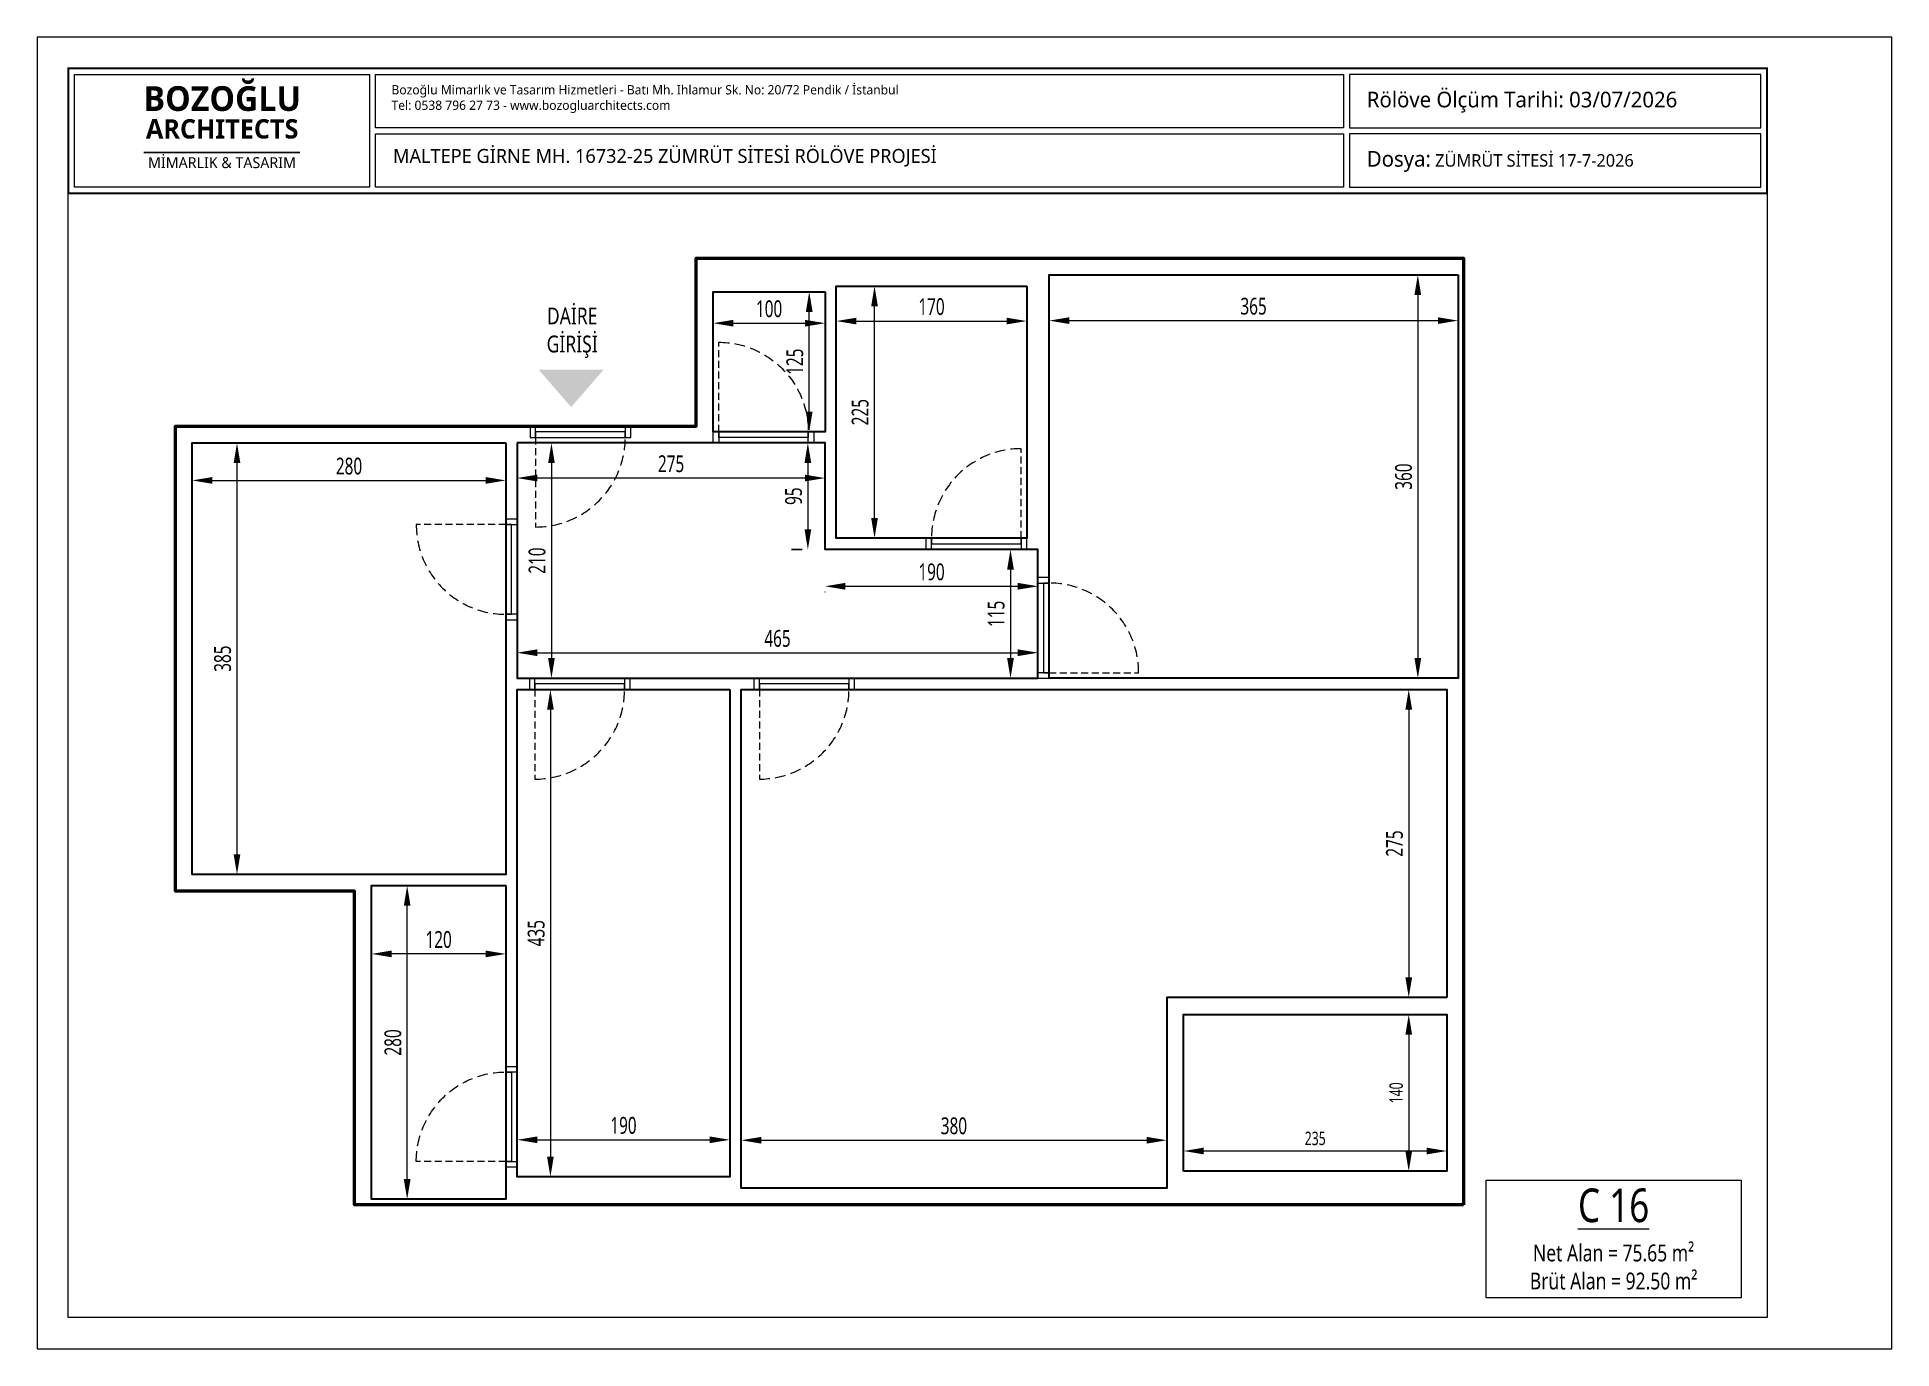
# Model space of a CAD drawing. Header units: metres. Extents: x 41905 to 73816, y -45641 to -42980.
# Drawn here: x 72161 to 73816, y -44151 to -42980 of the extents above; entities that cross this region are included whole.
import ezdxf

# ---------------------------------------------------------------- set-up
doc = ezdxf.new("R2010")
doc.units = ezdxf.units.M
doc.linetypes.add('HIDDEN2', pattern=[4.7625, 3.175, -1.5875])
for name, color, linetype, lineweight in [('A ALAN BRÜT', 5, 'Continuous', 30), ('A ANTET', 7, 'Continuous', 13), ('A BİNA KONTUR', 4, 'Continuous', 50), ('A DUVAR', 7, 'Continuous', 30), ('A KAPI', 11, 'Continuous', 13), ('A KAPI KESİK', 11, 'HIDDEN2', 13), ('A YAZI', 7, 'Continuous', 13)]:
    doc.layers.add(name, color=color, linetype=linetype, lineweight=lineweight)
for name, color, linetype, lineweight, true_color in [('A GİRİŞ OKU', 1, 'Continuous', 13, 0xff0000), ('A YAZDIRMA', 7, 'Continuous', 13, 0x848484), ('A ÖLÇÜ DIŞ', 1, 'Continuous', 13, 0xff0000)]:
    doc.layers.add(name, color=color, linetype=linetype, lineweight=lineweight, true_color=true_color)
doc.styles.add('HİB NORMAL', font='segoeui.ttf')
doc.styles.add('HİB Segoe Bold', font='segoeuib.ttf', dxfattribs={"width": 0.8})
doc.styles.add('HİB SEGOE Normal .7', font='segoeui.ttf', dxfattribs={"width": 0.7})
doc.styles.add('HİB Segoe Semilight .7', font='segoeuisl.ttf', dxfattribs={"width": 0.7})
doc.dimstyles.new('HİB New', dxfattribs={"dimtxt": 12, "dimasz": 18, "dimexe": 5, "dimexo": 30, "dimgap": 5, "dimtad": 1, "dimdec": 0, "dimzin": 0, "dimdsep": 46, "dimtxsty": 'HİB Segoe Semilight .7', "dimcen": 0.09, "dimclrd": 256, "dimclre": 256, "dimclrt": 256, "dimadec": 0, "dimazin": 0, "dimtfac": 1, "dimtdec": 4, "dimtix": 1, "dimtofl": 0, "dimtmove": 0, "dimatfit": 3, "dimfxl": 30, "dimfxlon": 1, "dimtvp": 1, "dimtolj": 1, "dimtzin": 0, "dimlwd": -1, "dimlwe": -3, "dimarcsym": 0})

msp = doc.modelspace()

# ---------------------------------------------------------------- texts
at = {"layer": 'A YAZI', "ltscale": 100, "insert": (72638.3, -43266.4), "char_height": 15, "width": 136.235, "attachment_point": 8, "style": 'HİB Segoe Bold'}
msp.add_mtext('DAİRE\\PGİRİŞİ', dxfattribs=at)
at = {"layer": 'A YAZI', "ltscale": 100, "insert": (73461.6, -44097.9), "char_height": 15, "width": 212.748, "attachment_point": 7, "style": 'HİB Segoe Bold', "bg_fill": 16}
msp.add_mtext('\\pxqc;{\\H2x;\\LC 16\\P\\pxql;}Net Alan^I= 75.65 m²\\PBrüt Alan^I= 92.50 m²', dxfattribs=at)

# ---------------------------------------------------------------- blocks, each defined once
blk = doc.blocks.new('*D18243')
at = {"layer": 'A ÖLÇÜ DIŞ', "lineweight": -3, "ltscale": 0.5}
for p, q in [((72764.1, -43237.2), (72764.1, -43240.3)), ((72864.1, -43237.2), (72864.1, -43240.3))]:
    blk.add_line(p, q, dxfattribs=at)
at = {"layer": 'A ÖLÇÜ DIŞ', "ltscale": 0.5}
blk.add_line((72782.1, -43235.3), (72846.1, -43235.3), dxfattribs=at)
at = {"layer": 'A ÖLÇÜ DIŞ'}
for points in [[(72782.1, -43232.3), (72782.1, -43238.3), (72764.1, -43235.3)], [(72846.1, -43238.3), (72846.1, -43232.3), (72864.1, -43235.3)]]:
    blk.add_solid(points, dxfattribs=at)
at = {"layer": 'Defpoints', "color": 0}
for p in [(72764.1, -43207.2), (72864.1, -43207.2), (72864.1, -43235.3)]:
    blk.add_point(p, dxfattribs=at)
at = {"layer": 'A ÖLÇÜ DIŞ', "ltscale": 0.5, "insert": (72814.1, -43222.5), "char_height": 15, "attachment_point": 5, "style": 'HİB SEGOE Normal .7'}
blk.add_mtext('\\A1;100', dxfattribs=at)
blk = doc.blocks.new('*D18244')
at = {"layer": 'A ÖLÇÜ DIŞ', "lineweight": -3, "ltscale": 0.5}
for p, q in [((72874.1, -43232.2), (72874.1, -43238.4)), ((73044.1, -43232.2), (73044.1, -43238.4))]:
    blk.add_line(p, q, dxfattribs=at)
at = {"layer": 'A ÖLÇÜ DIŞ', "ltscale": 0.5}
blk.add_line((72892.1, -43233.4), (73026.1, -43233.4), dxfattribs=at)
at = {"layer": 'A ÖLÇÜ DIŞ'}
for points in [[(72892.1, -43230.4), (72892.1, -43236.4), (72874.1, -43233.4)], [(73026.1, -43236.4), (73026.1, -43230.4), (73044.1, -43233.4)]]:
    blk.add_solid(points, dxfattribs=at)
at = {"layer": 'Defpoints', "color": 0}
for p in [(72874.1, -43202.2), (73044.1, -43202.2), (73044.1, -43233.4)]:
    blk.add_point(p, dxfattribs=at)
at = {"layer": 'A ÖLÇÜ DIŞ', "ltscale": 0.5, "insert": (72959.1, -43220.6), "char_height": 15, "attachment_point": 5, "style": 'HİB SEGOE Normal .7'}
blk.add_mtext('\\A1;170', dxfattribs=at)
blk = doc.blocks.new('*D18245')
at = {"layer": 'A ÖLÇÜ DIŞ', "lineweight": -3, "ltscale": 0.5}
for p, q in [((73064.1, -43222.2), (73064.1, -43238)), ((73429.1, -43222.2), (73429.1, -43238))]:
    blk.add_line(p, q, dxfattribs=at)
at = {"layer": 'A ÖLÇÜ DIŞ', "ltscale": 0.5}
blk.add_line((73082.1, -43233), (73411.1, -43233), dxfattribs=at)
at = {"layer": 'A ÖLÇÜ DIŞ'}
for points in [[(73082.1, -43230), (73082.1, -43236), (73064.1, -43233)], [(73411.1, -43236), (73411.1, -43230), (73429.1, -43233)]]:
    blk.add_solid(points, dxfattribs=at)
at = {"layer": 'Defpoints', "color": 0}
for p in [(73064.1, -43192.2), (73429.1, -43192.2), (73429.1, -43233)]:
    blk.add_point(p, dxfattribs=at)
at = {"layer": 'A ÖLÇÜ DIŞ', "ltscale": 0.5, "insert": (73246.6, -43220.2), "char_height": 15, "attachment_point": 5, "style": 'HİB SEGOE Normal .7'}
blk.add_mtext('\\A1;365', dxfattribs=at)
blk = doc.blocks.new('*D18246')
at = {"layer": 'A ÖLÇÜ DIŞ', "lineweight": -3, "ltscale": 0.5}
for p, q in [((73399.1, -43192.2), (73388.2, -43192.2)), ((73399.1, -43552.2), (73388.2, -43552.2))]:
    blk.add_line(p, q, dxfattribs=at)
at = {"layer": 'A ÖLÇÜ DIŞ', "ltscale": 0.5}
blk.add_line((73393.2, -43210.2), (73393.2, -43534.2), dxfattribs=at)
at = {"layer": 'A ÖLÇÜ DIŞ'}
for points in [[(73396.2, -43210.2), (73390.2, -43210.2), (73393.2, -43192.2)], [(73390.2, -43534.2), (73396.2, -43534.2), (73393.2, -43552.2)]]:
    blk.add_solid(points, dxfattribs=at)
at = {"layer": 'Defpoints', "color": 0}
for p in [(73429.1, -43192.2), (73393.2, -43552.2), (73429.1, -43552.2)]:
    blk.add_point(p, dxfattribs=at)
at = {"layer": 'A ÖLÇÜ DIŞ', "ltscale": 0.5, "insert": (73380.5, -43372.2), "char_height": 15, "attachment_point": 5, "rotation": 90, "style": 'HİB SEGOE Normal .7'}
blk.add_mtext('\\A1;360', dxfattribs=at)
blk = doc.blocks.new('*D18247')
at = {"layer": 'A ÖLÇÜ DIŞ', "lineweight": -3, "ltscale": 0.5}
for p, q in [((73389.1, -43562.2), (73380.1, -43562.2)), ((73389.1, -43837.2), (73380.1, -43837.2))]:
    blk.add_line(p, q, dxfattribs=at)
at = {"layer": 'A ÖLÇÜ DIŞ', "ltscale": 0.5}
blk.add_line((73385.1, -43580.2), (73385.1, -43819.2), dxfattribs=at)
at = {"layer": 'A ÖLÇÜ DIŞ'}
for points in [[(73388.1, -43580.2), (73382.1, -43580.2), (73385.1, -43562.2)], [(73382.1, -43819.2), (73388.1, -43819.2), (73385.1, -43837.2)]]:
    blk.add_solid(points, dxfattribs=at)
at = {"layer": 'Defpoints', "color": 0}
for p in [(73419.1, -43562.2), (73385.1, -43837.2), (73419.1, -43837.2)]:
    blk.add_point(p, dxfattribs=at)
at = {"layer": 'A ÖLÇÜ DIŞ', "ltscale": 0.5, "insert": (73372.4, -43699.7), "char_height": 15, "attachment_point": 5, "rotation": 90, "style": 'HİB SEGOE Normal .7'}
blk.add_mtext('\\A1;275', dxfattribs=at)
blk = doc.blocks.new('*D18248')
at = {"layer": 'A ÖLÇÜ DIŞ', "lineweight": -3, "ltscale": 0.5}
for p, q in [((73024.1, -43437.2), (73024.6, -43437.2)), ((73024.1, -43552.2), (73024.6, -43552.2))]:
    blk.add_line(p, q, dxfattribs=at)
at = {"layer": 'A ÖLÇÜ DIŞ', "ltscale": 0.5}
blk.add_line((73029.6, -43455.2), (73029.6, -43534.2), dxfattribs=at)
at = {"layer": 'A ÖLÇÜ DIŞ'}
for points in [[(73032.6, -43455.2), (73026.6, -43455.2), (73029.6, -43437.2)], [(73026.6, -43534.2), (73032.6, -43534.2), (73029.6, -43552.2)]]:
    blk.add_solid(points, dxfattribs=at)
at = {"layer": 'Defpoints', "color": 0}
for p in [(73054.1, -43437.2), (73029.6, -43552.2), (73054.1, -43552.2)]:
    blk.add_point(p, dxfattribs=at)
at = {"layer": 'A ÖLÇÜ DIŞ', "ltscale": 0.5, "insert": (73016.8, -43494.7), "char_height": 15, "attachment_point": 5, "rotation": 90, "style": 'HİB SEGOE Normal .7'}
blk.add_mtext('\\A1;115', dxfattribs=at)
blk = doc.blocks.new('*D18249')
at = {"layer": 'A ÖLÇÜ DIŞ', "lineweight": -3, "ltscale": 0.5}
for p, q in [((72864.1, -43475.4), (72864.1, -43475.1)), ((73054.1, -43475.4), (73054.1, -43475.1))]:
    blk.add_line(p, q, dxfattribs=at)
at = {"layer": 'A ÖLÇÜ DIŞ', "ltscale": 0.5}
blk.add_line((72882.1, -43470.1), (73036.1, -43470.1), dxfattribs=at)
at = {"layer": 'A ÖLÇÜ DIŞ'}
for points in [[(72882.1, -43467.1), (72882.1, -43473.1), (72864.1, -43470.1)], [(73036.1, -43473.1), (73036.1, -43467.1), (73054.1, -43470.1)]]:
    blk.add_solid(points, dxfattribs=at)
at = {"layer": 'Defpoints', "color": 0}
for p in [(72864.1, -43445.4), (73054.1, -43445.4), (73054.1, -43470.1)]:
    blk.add_point(p, dxfattribs=at)
at = {"layer": 'A ÖLÇÜ DIŞ', "ltscale": 0.5, "insert": (72959.1, -43457.3), "char_height": 15, "attachment_point": 5, "style": 'HİB SEGOE Normal .7'}
blk.add_mtext('\\A1;190', dxfattribs=at)
blk = doc.blocks.new('*D18250')
at = {"layer": 'A ÖLÇÜ DIŞ', "lineweight": -3, "ltscale": 0.5}
for p, q in [((72892.9, -43202.2), (72903.2, -43202.2)), ((72892.9, -43427.2), (72903.2, -43427.2))]:
    blk.add_line(p, q, dxfattribs=at)
at = {"layer": 'A ÖLÇÜ DIŞ', "ltscale": 0.5}
blk.add_line((72908.2, -43409.2), (72908.2, -43220.2), dxfattribs=at)
at = {"layer": 'A ÖLÇÜ DIŞ'}
for points in [[(72911.2, -43220.2), (72905.2, -43220.2), (72908.2, -43202.2)], [(72905.2, -43409.2), (72911.2, -43409.2), (72908.2, -43427.2)]]:
    blk.add_solid(points, dxfattribs=at)
at = {"layer": 'Defpoints', "color": 0}
for p in [(72908.2, -43202.2), (72922.9, -43202.2), (72922.9, -43427.2)]:
    blk.add_point(p, dxfattribs=at)
at = {"layer": 'A ÖLÇÜ DIŞ', "ltscale": 0.5, "insert": (72895.4, -43314.7), "char_height": 15, "attachment_point": 5, "rotation": 90, "style": 'HİB SEGOE Normal .7'}
blk.add_mtext('\\A1;225', dxfattribs=at)
blk = doc.blocks.new('*D18251')
at = {"layer": 'A ÖLÇÜ DIŞ', "lineweight": -3, "ltscale": 0.5}
for p, q in [((72834.1, -43207.2), (72844.9, -43207.2)), ((72834.1, -43332.2), (72844.9, -43332.2))]:
    blk.add_line(p, q, dxfattribs=at)
at = {"layer": 'A ÖLÇÜ DIŞ', "ltscale": 0.5}
blk.add_line((72849.9, -43314.2), (72849.9, -43225.2), dxfattribs=at)
at = {"layer": 'A ÖLÇÜ DIŞ'}
for points in [[(72852.9, -43225.2), (72846.9, -43225.2), (72849.9, -43207.2)], [(72846.9, -43314.2), (72852.9, -43314.2), (72849.9, -43332.2)]]:
    blk.add_solid(points, dxfattribs=at)
at = {"layer": 'Defpoints', "color": 0}
for p in [(72849.9, -43207.2), (72864.1, -43207.2), (72864.1, -43332.2)]:
    blk.add_point(p, dxfattribs=at)
at = {"layer": 'A ÖLÇÜ DIŞ', "ltscale": 0.5, "insert": (72837.1, -43269.7), "char_height": 15, "attachment_point": 5, "rotation": 90, "style": 'HİB SEGOE Normal .7'}
blk.add_mtext('\\A1;125', dxfattribs=at)
blk = doc.blocks.new('*D18252')
at = {"layer": 'A ÖLÇÜ DIŞ', "lineweight": -3, "ltscale": 0.5}
for p, q in [((72834.1, -43342.2), (72843.7, -43342.2)), ((72834.1, -43437.2), (72843.7, -43437.2))]:
    blk.add_line(p, q, dxfattribs=at)
at = {"layer": 'A ÖLÇÜ DIŞ', "ltscale": 0.5}
blk.add_line((72848.7, -43360.2), (72848.7, -43419.2), dxfattribs=at)
at = {"layer": 'A ÖLÇÜ DIŞ'}
for points in [[(72851.7, -43360.2), (72845.7, -43360.2), (72848.7, -43342.2)], [(72845.7, -43419.2), (72851.7, -43419.2), (72848.7, -43437.2)]]:
    blk.add_solid(points, dxfattribs=at)
at = {"layer": 'Defpoints', "color": 0}
for p in [(72864.1, -43342.2), (72848.7, -43437.2), (72864.1, -43437.2)]:
    blk.add_point(p, dxfattribs=at)
at = {"layer": 'A ÖLÇÜ DIŞ', "ltscale": 0.5, "insert": (72836, -43389.7), "char_height": 15, "attachment_point": 5, "rotation": 90, "style": 'HİB SEGOE Normal .7'}
blk.add_mtext('\\A1;95', dxfattribs=at)
blk = doc.blocks.new('*D18253')
at = {"layer": 'A ÖLÇÜ DIŞ', "lineweight": -3, "ltscale": 0.5}
for p, q in [((72589.1, -43375.4), (72589.1, -43378.5)), ((72864.1, -43375.4), (72864.1, -43378.5))]:
    blk.add_line(p, q, dxfattribs=at)
at = {"layer": 'A ÖLÇÜ DIŞ', "ltscale": 0.5}
blk.add_line((72846.1, -43373.5), (72607.1, -43373.5), dxfattribs=at)
at = {"layer": 'A ÖLÇÜ DIŞ'}
for points in [[(72607.1, -43370.5), (72607.1, -43376.5), (72589.1, -43373.5)], [(72846.1, -43376.5), (72846.1, -43370.5), (72864.1, -43373.5)]]:
    blk.add_solid(points, dxfattribs=at)
at = {"layer": 'Defpoints', "color": 0}
for p in [(72589.1, -43345.4), (72864.1, -43345.4), (72589.1, -43373.5)]:
    blk.add_point(p, dxfattribs=at)
at = {"layer": 'A ÖLÇÜ DIŞ', "ltscale": 0.5, "insert": (72726.6, -43360.8), "char_height": 15, "attachment_point": 5, "style": 'HİB SEGOE Normal .7'}
blk.add_mtext('\\A1;275', dxfattribs=at)
blk = doc.blocks.new('*D18254')
at = {"layer": 'A ÖLÇÜ DIŞ', "lineweight": -3, "ltscale": 0.5}
for p, q in [((72619.1, -43342.2), (72624.8, -43342.2)), ((72619.1, -43552.2), (72624.8, -43552.2))]:
    blk.add_line(p, q, dxfattribs=at)
at = {"layer": 'A ÖLÇÜ DIŞ', "ltscale": 0.5}
blk.add_line((72619.8, -43360.2), (72619.8, -43534.2), dxfattribs=at)
at = {"layer": 'A ÖLÇÜ DIŞ'}
for points in [[(72622.8, -43360.2), (72616.8, -43360.2), (72619.8, -43342.2)], [(72616.8, -43534.2), (72622.8, -43534.2), (72619.8, -43552.2)]]:
    blk.add_solid(points, dxfattribs=at)
at = {"layer": 'Defpoints', "color": 0}
for p in [(72589.1, -43342.2), (72589.1, -43552.2), (72619.8, -43552.2)]:
    blk.add_point(p, dxfattribs=at)
at = {"layer": 'A ÖLÇÜ DIŞ', "ltscale": 0.5, "insert": (72607, -43447.2), "char_height": 15, "attachment_point": 5, "rotation": 90, "style": 'HİB SEGOE Normal .7'}
blk.add_mtext('\\A1;210', dxfattribs=at)
blk = doc.blocks.new('*D18255')
at = {"layer": 'A ÖLÇÜ DIŞ', "lineweight": -3, "ltscale": 0.5}
for p, q in [((72589.1, -43522.2), (72589.1, -43524.4)), ((73054.1, -43522.2), (73054.1, -43524.4))]:
    blk.add_line(p, q, dxfattribs=at)
at = {"layer": 'A ÖLÇÜ DIŞ', "ltscale": 0.5}
blk.add_line((72607.1, -43529.4), (73036.1, -43529.4), dxfattribs=at)
at = {"layer": 'A ÖLÇÜ DIŞ'}
for points in [[(72607.1, -43526.4), (72607.1, -43532.4), (72589.1, -43529.4)], [(73036.1, -43532.4), (73036.1, -43526.4), (73054.1, -43529.4)]]:
    blk.add_solid(points, dxfattribs=at)
at = {"layer": 'Defpoints', "color": 0}
for p in [(73054.1, -43529.4), (72589.1, -43552.2), (73054.1, -43552.2)]:
    blk.add_point(p, dxfattribs=at)
at = {"layer": 'A ÖLÇÜ DIŞ', "ltscale": 0.5, "insert": (72821.6, -43516.7), "char_height": 15, "attachment_point": 5, "style": 'HİB SEGOE Normal .7'}
blk.add_mtext('\\A1;465', dxfattribs=at)
blk = doc.blocks.new('*D18256')
at = {"layer": 'A ÖLÇÜ DIŞ', "lineweight": -3, "ltscale": 0.5}
for p, q in [((72789.1, -43934.5), (72789.1, -43969.5)), ((73169.1, -43934.5), (73169.1, -43969.5))]:
    blk.add_line(p, q, dxfattribs=at)
at = {"layer": 'A ÖLÇÜ DIŞ', "ltscale": 0.5}
blk.add_line((72807.1, -43964.5), (73151.1, -43964.5), dxfattribs=at)
at = {"layer": 'A ÖLÇÜ DIŞ'}
for points in [[(72807.1, -43961.5), (72807.1, -43967.5), (72789.1, -43964.5)], [(73151.1, -43967.5), (73151.1, -43961.5), (73169.1, -43964.5)]]:
    blk.add_solid(points, dxfattribs=at)
at = {"layer": 'Defpoints', "color": 0}
for p in [(72789.1, -43552.6), (73169.1, -43827.6), (73169.1, -43964.5)]:
    blk.add_point(p, dxfattribs=at)
at = {"layer": 'A ÖLÇÜ DIŞ', "ltscale": 0.5, "insert": (72979.1, -43951.7), "char_height": 15, "attachment_point": 5, "style": 'HİB SEGOE Normal .7'}
blk.add_mtext('\\A1;380', dxfattribs=at)
blk = doc.blocks.new('*D18257')
at = {"layer": 'A ÖLÇÜ DIŞ', "lineweight": -3, "ltscale": 0.5}
for p, q in [((72589.1, -43967.2), (72589.1, -43959.1)), ((72779.1, -43967.2), (72779.1, -43959.1))]:
    blk.add_line(p, q, dxfattribs=at)
at = {"layer": 'A ÖLÇÜ DIŞ', "ltscale": 0.5}
blk.add_line((72607.1, -43964.1), (72761.1, -43964.1), dxfattribs=at)
at = {"layer": 'A ÖLÇÜ DIŞ'}
for points in [[(72607.1, -43961.1), (72607.1, -43967.1), (72589.1, -43964.1)], [(72761.1, -43967.1), (72761.1, -43961.1), (72779.1, -43964.1)]]:
    blk.add_solid(points, dxfattribs=at)
at = {"layer": 'Defpoints', "color": 0}
for p in [(72779.1, -43964.1), (72589.1, -43997.2), (72779.1, -43997.2)]:
    blk.add_point(p, dxfattribs=at)
at = {"layer": 'A ÖLÇÜ DIŞ', "ltscale": 0.5, "insert": (72684.1, -43951.3), "char_height": 15, "attachment_point": 5, "style": 'HİB SEGOE Normal .7'}
blk.add_mtext('\\A1;190', dxfattribs=at)
blk = doc.blocks.new('*D18258')
at = {"layer": 'A ÖLÇÜ DIŞ', "lineweight": -3, "ltscale": 0.5}
for p, q in [((72459.1, -43811.3), (72459.1, -43793.2)), ((72579.1, -43811.3), (72579.1, -43793.2))]:
    blk.add_line(p, q, dxfattribs=at)
at = {"layer": 'A ÖLÇÜ DIŞ', "ltscale": 0.5}
blk.add_line((72561.1, -43798.2), (72477.1, -43798.2), dxfattribs=at)
at = {"layer": 'A ÖLÇÜ DIŞ'}
for points in [[(72477.1, -43795.2), (72477.1, -43801.2), (72459.1, -43798.2)], [(72561.1, -43801.2), (72561.1, -43795.2), (72579.1, -43798.2)]]:
    blk.add_solid(points, dxfattribs=at)
at = {"layer": 'Defpoints', "color": 0}
for p in [(72459.1, -43798.2), (72459.1, -43841.3), (72579.1, -43841.3)]:
    blk.add_point(p, dxfattribs=at)
at = {"layer": 'A ÖLÇÜ DIŞ', "ltscale": 0.5, "insert": (72519.1, -43785.4), "char_height": 15, "attachment_point": 5, "style": 'HİB SEGOE Normal .7'}
blk.add_mtext('\\A1;120', dxfattribs=at)
blk = doc.blocks.new('*D18259')
at = {"layer": 'A ÖLÇÜ DIŞ', "lineweight": -3, "ltscale": 0.5}
for p, q in [((72521, -43737.2), (72486, -43737.2)), ((72521, -44017.2), (72486, -44017.2))]:
    blk.add_line(p, q, dxfattribs=at)
at = {"layer": 'A ÖLÇÜ DIŞ', "ltscale": 0.5}
blk.add_line((72491, -43999.2), (72491, -43755.2), dxfattribs=at)
at = {"layer": 'A ÖLÇÜ DIŞ'}
for points in [[(72494, -43755.2), (72488, -43755.2), (72491, -43737.2)], [(72488, -43999.2), (72494, -43999.2), (72491, -44017.2)]]:
    blk.add_solid(points, dxfattribs=at)
at = {"layer": 'Defpoints', "color": 0}
for p in [(72491, -43737.2), (72586.3, -43737.2), (72586.3, -44017.2)]:
    blk.add_point(p, dxfattribs=at)
at = {"layer": 'A ÖLÇÜ DIŞ', "ltscale": 0.5, "insert": (72478.3, -43877.2), "char_height": 15, "attachment_point": 5, "rotation": 90, "style": 'HİB SEGOE Normal .7'}
blk.add_mtext('\\A1;280', dxfattribs=at)
blk = doc.blocks.new('*D18260')
at = {"layer": 'A ÖLÇÜ DIŞ', "lineweight": -3, "ltscale": 0.5}
for p, q in [((72619.1, -43562.2), (72623.9, -43562.2)), ((72619.1, -43997.2), (72623.9, -43997.2))]:
    blk.add_line(p, q, dxfattribs=at)
at = {"layer": 'A ÖLÇÜ DIŞ', "ltscale": 0.5}
blk.add_line((72618.9, -43580.2), (72618.9, -43979.2), dxfattribs=at)
at = {"layer": 'A ÖLÇÜ DIŞ'}
for points in [[(72621.9, -43580.2), (72615.9, -43580.2), (72618.9, -43562.2)], [(72615.9, -43979.2), (72621.9, -43979.2), (72618.9, -43997.2)]]:
    blk.add_solid(points, dxfattribs=at)
at = {"layer": 'Defpoints', "color": 0}
for p in [(72589.1, -43562.2), (72589.1, -43997.2), (72618.9, -43997.2)]:
    blk.add_point(p, dxfattribs=at)
at = {"layer": 'A ÖLÇÜ DIŞ', "ltscale": 0.5, "insert": (72606.2, -43779.7), "char_height": 15, "attachment_point": 5, "rotation": 90, "style": 'HİB SEGOE Normal .7'}
blk.add_mtext('\\A1;435', dxfattribs=at)
blk = doc.blocks.new('*D18261')
at = {"layer": 'A ÖLÇÜ DIŞ', "lineweight": -3, "ltscale": 0.5}
for p, q in [((72329.1, -43342.2), (72344.1, -43342.2)), ((72329.1, -43727.2), (72344.1, -43727.2))]:
    blk.add_line(p, q, dxfattribs=at)
at = {"layer": 'A ÖLÇÜ DIŞ', "ltscale": 0.5}
blk.add_line((72339.1, -43360.2), (72339.1, -43709.2), dxfattribs=at)
at = {"layer": 'A ÖLÇÜ DIŞ'}
for points in [[(72342.1, -43360.2), (72336.1, -43360.2), (72339.1, -43342.2)], [(72336.1, -43709.2), (72342.1, -43709.2), (72339.1, -43727.2)]]:
    blk.add_solid(points, dxfattribs=at)
at = {"layer": 'Defpoints', "color": 0}
for p in [(72299.1, -43342.2), (72299.1, -43727.2), (72339.1, -43727.2)]:
    blk.add_point(p, dxfattribs=at)
at = {"layer": 'A ÖLÇÜ DIŞ', "ltscale": 0.5, "insert": (72326.3, -43534.7), "char_height": 15, "attachment_point": 5, "rotation": 90, "style": 'HİB SEGOE Normal .7'}
blk.add_mtext('\\A1;385', dxfattribs=at)
blk = doc.blocks.new('*D18262')
at = {"layer": 'A ÖLÇÜ DIŞ', "lineweight": -3, "ltscale": 0.5}
for p, q in [((72299.1, -43377.3), (72299.1, -43380.6)), ((72579.1, -43377.3), (72579.1, -43380.6))]:
    blk.add_line(p, q, dxfattribs=at)
at = {"layer": 'A ÖLÇÜ DIŞ', "ltscale": 0.5}
blk.add_line((72317.1, -43375.6), (72561.1, -43375.6), dxfattribs=at)
at = {"layer": 'A ÖLÇÜ DIŞ'}
for points in [[(72317.1, -43372.6), (72317.1, -43378.6), (72299.1, -43375.6)], [(72561.1, -43378.6), (72561.1, -43372.6), (72579.1, -43375.6)]]:
    blk.add_solid(points, dxfattribs=at)
at = {"layer": 'Defpoints', "color": 0}
for p in [(72299.1, -43347.3), (72579.1, -43347.3), (72579.1, -43375.6)]:
    blk.add_point(p, dxfattribs=at)
at = {"layer": 'A ÖLÇÜ DIŞ', "ltscale": 0.5, "insert": (72439.1, -43362.9), "char_height": 15, "attachment_point": 5, "style": 'HİB SEGOE Normal .7'}
blk.add_mtext('\\A1;280', dxfattribs=at)
blk = doc.blocks.new('KAPI 90X10')
at = {"layer": 'A KAPI', "color": 0}
for points in [[(5, 10), (0, 10), (0, 0), (5, 0)], [(85, 5), (85, 10), (5, 10), (5, 5)], [(90, 10), (85, 10), (85, 0), (90, 0)]]:
    blk.add_lwpolyline(points, close=True, dxfattribs=at)
at = {"layer": 'A KAPI KESİK', "color": 0, "ltscale": 2}
blk.add_line((85, 10), (85, 90), dxfattribs=at)
at = {"layer": 'A KAPI KESİK', "color": 0, "ltscale": 3}
blk.add_arc((85, 10), 80, 90, 180, dxfattribs=at)
at = {"layer": 'A YAZI', "color": 0, "style": 'HİB Segoe Semilight .7', "width": 0.7}
blk.add_attdef('KAPI_NO', (76.6, 23.8), '', height=12, rotation=90, dxfattribs=at)
blk = doc.blocks.new('safsafsaf')
at = {"layer": 'A ANTET', "linetype": 'ByBlock', "ltscale": 100}
blk.add_line((49168, -37858.9), (52997.3, -37858.9), dxfattribs=at)
at = {"layer": 'A ANTET', "linetype": 'ByBlock', "ltscale": 100, "const_width": 4.22}
blk.add_lwpolyline([(49168, -37858.9), (52997.3, -37858.9), (52997.3, -38140.5), (49168, -38140.5)], close=True, dxfattribs=at)
at = {"layer": 'A ANTET', "linetype": 'ByBlock', "ltscale": 100}
for points in [[(52997.3, -40674.5), (49168, -40674.5), (49168, -37858.9), (52997.3, -37858.9)], [(49182.1, -37873), (49846.6, -37873), (49846.6, -38126.4), (49182.1, -38126.4)], [(49860.6, -37873), (52042.3, -37873), (52042.3, -37992.7), (49860.6, -37992.7)], [(52056.4, -37992.7), (52983.2, -37992.7), (52983.2, -37873), (52056.4, -37873)], [(49860.6, -38006.7), (52042.3, -38006.7), (52042.3, -38126.4), (49860.6, -38126.4)], [(52056.4, -38126.4), (52983.2, -38126.4), (52983.2, -38006.7), (52056.4, -38006.7)]]:
    blk.add_lwpolyline(points, close=True, dxfattribs=at)
blk.add_lwpolyline([(49337.9, -38048.6, 3.72, 3.72, 0), (49690.6, -38048.6, 0, 0, 0)], format="xyseb", dxfattribs=at)
at = {"layer": 'A YAZDIRMA', "linetype": 'ByBlock', "ltscale": 100}
blk.add_lwpolyline([(53278.8, -40744.9), (53278.8, -37788.5), (49097.6, -37788.5), (49097.6, -40744.9)], close=True, dxfattribs=at)
at = {"layer": 'A ANTET', "linetype": 'ByBlock', "ltscale": 100, "attachment_point": 1, "line_spacing_factor": 0.8, "style": 'HİB NORMAL'}
for s, insert, char_height, width in [('\\pxqc;{\\fSegoe UI Semibold|b0|i0|c162|p34;BOZOĞLU\\P\\pxqc;\\H0.7833x;ARCHITECTS\\P\\pxqc;\\H1.0213x;}', (49326, -37899.2), 55.749, 377.662), ('\\pxi-3,l4.25,qc,t4.25;MİMARLIK & TASARIM', (49291.1, -38059.2), 24.623, 415.716)]:
    blk.add_mtext(s, dxfattribs=dict(at, insert=insert, char_height=char_height, width=width))
at = {"layer": 'A ANTET', "linetype": 'ByBlock', "ltscale": 100, "attachment_point": 1, "style": 'HİB NORMAL'}
for s, insert, char_height, width in [('\\A1;\\pxql;Bozoğlu Mimarlık ve Tasarım Hizmetleri - Batı Mh. Ihlamur Sk. No: 20/72 Pendik / İstanbul\\PTel: 0538 796 27 73 - www.bozogluarchitects.com', (49896.5, -37896.8), 20.906, 1289.576), ('\\pxql;MALTEPE GİRNE MH. 16732-25 ZÜMRÜT SİTESİ RÖLÖVE PROJESİ', (49900, -38040.7), 31.359, 1361.276)]:
    blk.add_mtext(s, dxfattribs=dict(at, insert=insert, char_height=char_height, width=width))
at = {"layer": 'A ANTET', "color": 0, "linetype": 'ByBlock', "ltscale": 100, "char_height": 35.195, "width": 810.705, "attachment_point": 7, "style": 'HİB NORMAL'}
for s, insert in [('\\pxql;Rölöve Ölçüm Tarihi: 03/07/2026', (52095.2, -37958.7)), ('\\pxql;Dosya:{\\H0.8019x; ZÜMRÜT SİTESİ 17-7-2026}', (52095.2, -38092.4))]:
    blk.add_mtext(s, dxfattribs=dict(at, insert=insert))
blk = doc.blocks.new('*D18332')
at = {"layer": 'A ÖLÇÜ DIŞ', "lineweight": -3, "ltscale": 0.5}
for p, q in [((73389.1, -43852.2), (73380.1, -43852.2)), ((73389.1, -43992.2), (73380.1, -43992.2))]:
    blk.add_line(p, q, dxfattribs=at)
at = {"layer": 'A ÖLÇÜ DIŞ', "ltscale": 0.5}
blk.add_line((73385.1, -43870.2), (73385.1, -43974.2), dxfattribs=at)
at = {"layer": 'A ÖLÇÜ DIŞ'}
for points in [[(73388.1, -43870.2), (73382.1, -43870.2), (73385.1, -43852.2)], [(73382.1, -43974.2), (73388.1, -43974.2), (73385.1, -43992.2)]]:
    blk.add_solid(points, dxfattribs=at)
at = {"layer": 'Defpoints', "color": 0}
for p in [(73419.1, -43852.2), (73385.1, -43992.2), (73419.1, -43992.2)]:
    blk.add_point(p, dxfattribs=at)
at = {"layer": 'A ÖLÇÜ DIŞ', "ltscale": 0.5, "insert": (73373.9, -43922.2), "char_height": 12, "attachment_point": 5, "rotation": 90, "style": 'HİB Segoe Semilight .7'}
blk.add_mtext('\\A1;140', dxfattribs=at)
blk = doc.blocks.new('*D18333')
at = {"layer": 'A ÖLÇÜ DIŞ', "lineweight": -3, "ltscale": 0.5}
for p, q in [((73184.1, -43944.1), (73184.1, -43979.1)), ((73419.1, -43944.1), (73419.1, -43979.1))]:
    blk.add_line(p, q, dxfattribs=at)
at = {"layer": 'A ÖLÇÜ DIŞ', "ltscale": 0.5}
blk.add_line((73401.1, -43974.1), (73202.1, -43974.1), dxfattribs=at)
at = {"layer": 'A ÖLÇÜ DIŞ'}
for points in [[(73202.1, -43971.1), (73202.1, -43977.1), (73184.1, -43974.1)], [(73401.1, -43977.1), (73401.1, -43971.1), (73419.1, -43974.1)]]:
    blk.add_solid(points, dxfattribs=at)
at = {"layer": 'Defpoints', "color": 0}
for p in [(73184.1, -43852.2), (73419.1, -43852.2), (73184.1, -43974.1)]:
    blk.add_point(p, dxfattribs=at)
at = {"layer": 'A ÖLÇÜ DIŞ', "ltscale": 0.5, "insert": (73301.6, -43962.9), "char_height": 12, "attachment_point": 5, "style": 'HİB Segoe Semilight .7'}
blk.add_mtext('\\A1;235', dxfattribs=at)

# ---------------------------------------------------------------- dimensions: what is measured, and where the dimension line sits
at = {"layer": 'A ÖLÇÜ DIŞ', "ltscale": 0.5}
for base, p1, p2, picture, middle in [((73429.1, -43233), (73064.1, -43192.2), (73429.1, -43192.2), '*D18245', (73246.6, -43220.2)), ((72864.1, -43235.3), (72764.1, -43207.2), (72864.1, -43207.2), '*D18243', (72814.1, -43222.5)), ((73044.1, -43233.4), (72874.1, -43202.2), (73044.1, -43202.2), '*D18244', (72959.1, -43220.6)), ((72579.1, -43375.6), (72299.1, -43347.3), (72579.1, -43347.3), '*D18262', (72439.1, -43362.9)), ((72589.1, -43373.5), (72864.1, -43345.4), (72589.1, -43345.4), '*D18253', (72726.6, -43360.8)), ((73054.1, -43470.1), (72864.1, -43445.4), (73054.1, -43445.4), '*D18249', (72959.1, -43457.3)), ((73054.1, -43529.4), (72589.1, -43552.2), (73054.1, -43552.2), '*D18255', (72821.6, -43516.7)), ((73169.1, -43964.5), (72789.1, -43552.6), (73169.1, -43827.6), '*D18256', (72979.1, -43951.7)), ((72459.1, -43798.2), (72579.1, -43841.3), (72459.1, -43841.3), '*D18258', (72519.1, -43785.4)), ((72779.1, -43964.1), (72589.1, -43997.2), (72779.1, -43997.2), '*D18257', (72684.1, -43951.3))]:
    dim = msp.add_linear_dim(base=base, p1=p1, p2=p2, dimstyle='HİB New', override={"dimtxt": 15, "dimtxsty": 'HİB SEGOE Normal .7'}, dxfattribs=at)
    dim.commit()
    dim.dimension.update_dxf_attribs({"geometry": picture, "text_midpoint": middle})
for base, p1, p2, picture, middle in [((73393.2, -43552.2), (73429.1, -43192.2), (73429.1, -43552.2), '*D18246', (73380.5, -43372.2)), ((72849.9, -43207.2), (72864.1, -43332.2), (72864.1, -43207.2), '*D18251', (72837.1, -43269.7)), ((72908.2, -43202.2), (72922.9, -43427.2), (72922.9, -43202.2), '*D18250', (72895.4, -43314.7)), ((72339.1, -43727.2), (72299.1, -43342.2), (72299.1, -43727.2), '*D18261', (72326.3, -43534.7)), ((72619.8, -43552.2), (72589.1, -43342.2), (72589.1, -43552.2), '*D18254', (72607, -43447.2)), ((72848.7, -43437.2), (72864.1, -43342.2), (72864.1, -43437.2), '*D18252', (72836, -43389.7)), ((73029.6, -43552.2), (73054.1, -43437.2), (73054.1, -43552.2), '*D18248', (73016.8, -43494.7)), ((72618.9, -43997.2), (72589.1, -43562.2), (72589.1, -43997.2), '*D18260', (72606.2, -43779.7)), ((73385.1, -43837.2), (73419.1, -43562.2), (73419.1, -43837.2), '*D18247', (73372.4, -43699.7)), ((72491, -43737.2), (72586.3, -44017.2), (72586.3, -43737.2), '*D18259', (72478.3, -43877.2))]:
    dim = msp.add_linear_dim(base=base, p1=p1, p2=p2, angle=90, dimstyle='HİB New', override={"dimtxt": 15, "dimtxsty": 'HİB SEGOE Normal .7'}, dxfattribs=at)
    dim.commit()
    dim.dimension.update_dxf_attribs({"geometry": picture, "text_midpoint": middle})
dim = msp.add_linear_dim(base=(73184.1, -43974.1), p1=(73419.1, -43852.2), p2=(73184.1, -43852.2), dimstyle='HİB New', dxfattribs=at)
dim.commit()
dim.dimension.update_dxf_attribs({"geometry": '*D18333', "text_midpoint": (73301.6, -43962.9)})
dim = msp.add_linear_dim(base=(73385.1, -43992.2), p1=(73419.1, -43852.2), p2=(73419.1, -43992.2), angle=90, dimstyle='HİB New', dxfattribs=at)
dim.commit()
dim.dimension.update_dxf_attribs({"geometry": '*D18332', "text_midpoint": (73373.9, -43922.2)})

# ---------------------------------------------------------------- hatches: boundary and pattern name
at = {"layer": 'A GİRİŞ OKU', "ltscale": 100, "transparency": 33554687}
h = msp.add_hatch(color=256, dxfattribs=at)
h.dxf.hatch_style = 1
h.paths.add_polyline_path([(72608.5, -43276.9), (72666.3, -43276.9), (72637.4, -43310.2)])

# ---------------------------------------------------------------- linework, layer by layer
at = {"layer": 'A ALAN BRÜT', "ltscale": 0.5}
msp.add_lwpolyline([(73434.1, -44022.2), (72444.1, -44022.2), (72444.1, -43742.2), (72284.1, -43742.2), (72284.1, -43327.2), (72749.1, -43327.2), (72749.1, -43177.2), (73434.1, -43177.2)], close=True, dxfattribs=at)
at = {"layer": 'A BİNA KONTUR', "ltscale": 0.5}
msp.add_lwpolyline([(73434.1, -44022.2), (72444.1, -44022.2), (72444.1, -43742.2), (72284.1, -43742.2), (72284.1, -43327.2), (72749.1, -43327.2), (72749.1, -43177.2), (73434.1, -43177.2)], close=True, dxfattribs=at)
at = {"layer": 'A DUVAR', "ltscale": 0.5}
for points in [[(73429.1, -43192.2), (73429.1, -43552.2), (73064.1, -43552.2), (73064.1, -43192.2)], [(72864.1, -43207.2), (72864.1, -43332.2), (72764.1, -43332.2), (72764.1, -43207.2)], [(73044.1, -43202.2), (73044.1, -43427.2), (72874.1, -43427.2), (72874.1, -43202.2)], [(72579.1, -43342.2), (72579.1, -43727.2), (72299.1, -43727.2), (72299.1, -43342.2)], [(72589.1, -43342.2), (72589.1, -43552.2), (73054.1, -43552.2), (73054.1, -43437.2), (72864.1, -43437.2), (72864.1, -43342.2)], [(72779.1, -43562.2), (72779.1, -43997.2), (72589.1, -43997.2), (72589.1, -43562.2)], [(73419.1, -43837.2), (73169.1, -43837.2), (73169.1, -44007.2), (72789.1, -44007.2), (72789.1, -43562.2), (73419.1, -43562.2)], [(72579.1, -43737.2), (72579.1, -44017.2), (72459.1, -44017.2), (72459.1, -43737.2)], [(73184.1, -43992.2), (73184.1, -43852.2), (73419.1, -43852.2), (73419.1, -43992.2)]]:
    msp.add_lwpolyline(points, close=True, dxfattribs=at)

# ---------------------------------------------------------------- block references
at = {"layer": 'A ANTET', "ltscale": 0.5, "xscale": 0.396, "yscale": 0.396, "zscale": 0.396}
msp.add_blockref('safsafsaf', (52718, -28015.7), dxfattribs=at)
at = {"layer": 'A KAPI', "ltscale": 100, "xscale": -1}
msp.add_blockref('KAPI 90X10', (72854.1, -43342.3), dxfattribs=at)
at = {"layer": 'A KAPI', "ltscale": 100}
for p, rotation in [((72690.7, -43327.2), 179.9999999999999), ((72589.1, -43500.1), 89.99999999999997), ((73054, -43462.2), 270), ((72690.1, -43552.2), 180), ((72890.4, -43552.2), 180)]:
    msp.add_blockref('KAPI 90X10', p, dxfattribs=dict(at, rotation=rotation))
msp.add_blockref('KAPI 90X10', (72954.1, -43437.3), dxfattribs=at)
at = {"layer": 'A KAPI', "ltscale": 100, "xscale": -1, "rotation": 89.99999999999993}
msp.add_blockref('KAPI 90X10', (72589.1, -43898.6), dxfattribs=at)

msp.set_redraw_order([(e.dxf.handle, doc.entitydb.next_handle()) for e in msp.query("TEXT MTEXT ATTDEF DIMENSION ARC_DIMENSION")])  # texts and dimensions are drawn at this point

doc.saveas('drawing.dxf')
